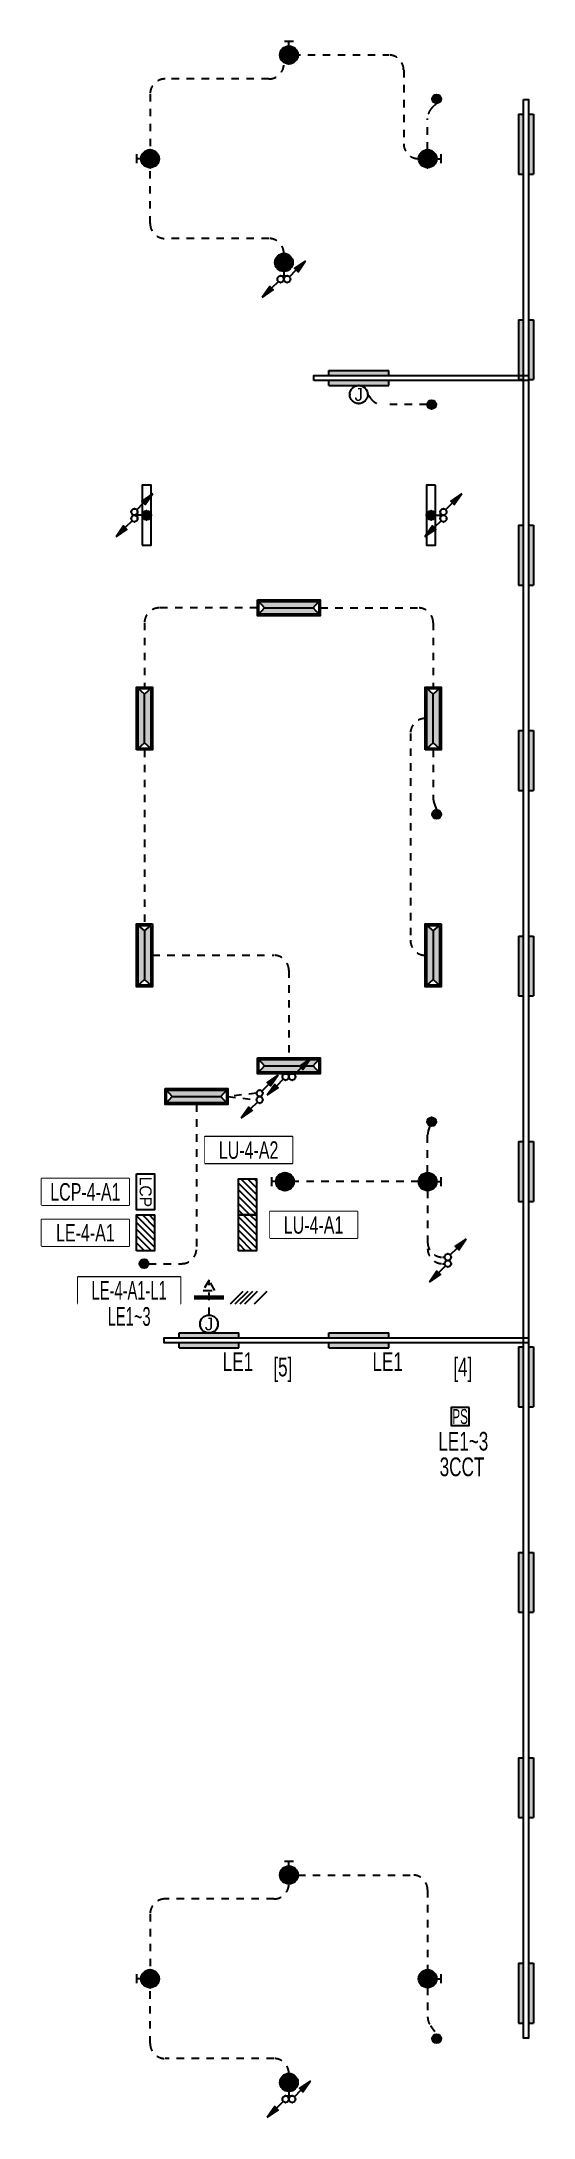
# Model space of a CAD drawing. Header units: millimetres. Extents: x 86947 to 500447, y -530175 to 1059536.
# Drawn here: x 265245 to 275100, y 381117 to 422750 of the extents above; entities that cross this region are included whole.
import ezdxf
from ezdxf.enums import TextEntityAlignment as Align

# ---------------------------------------------------------------- set-up
doc = ezdxf.new("R2010")
doc.units = ezdxf.units.MM
doc.header["$LTSCALE"] = 150
doc.set_wipeout_variables(frame=1)
doc.linetypes.add('D1', pattern=[3, 1, -1, 1])
for name, color, linetype in [('------01 Distribution Panel', 3, 'Continuous'), ('------01 Distribution Panel_UPS_Emgency', 232, 'Continuous'), ('------02 Etc Panel', 3, 'Continuous'), ('------03 Lighting Fixture', 3, 'Continuous'), ('------04 Lighting Switch', 2, 'Continuous'), ('------04 Number of Strands (가닥수)', 1, 'Continuous'), ('-----20 General Symbol', 3, 'Continuous'), ('-----23 Concealed or Exposed Wire', 4, 'D1'), ('-----28 Race Way', 1, 'Continuous'), ('e', 1, 'Continuous')]:
    doc.layers.add(name, color=color, linetype=linetype)
doc.styles.add('ELEC', font='Dotum.ttf')

msp = doc.modelspace()

# ---------------------------------------------------------------- texts
at = {"layer": '------04 Lighting Switch', "style": 'ELEC', "width": 0.7}
for s, p in [('LE1', (269180, 396277)), ('LE1', (272180, 396277)), ('LE1~3', (273694, 394679)), ('3CCT', (273669, 394166)), ('3CCT', (273669, 394166))]:
    msp.add_text(s, height=375, dxfattribs=at).set_placement(p, align=Align.MIDDLE)
at = {"layer": '-----28 Race Way', "style": 'ELEC', "width": 0.7}
for s, p in [('[5]', (270079, 396121)), ('[4]', (273685, 396121))]:
    msp.add_text(s, height=375, dxfattribs=at).set_placement(p, align=Align.MIDDLE)

# ---------------------------------------------------------------- blocks, each defined once
blk = doc.blocks.new('E17')
h = blk.add_hatch(color=256)
h.paths.add_polyline_path([(600, 100), (-600, 100), (-600, 0), (600, 0)])
h.paths.add_polyline_path([(600, -100), (-600, -100), (-600, -200), (600, -200)])
for p, q in [((-600, 100), (600, 100)), ((-600, 100), (-600, 0)), ((600, 100), (600, 0)), ((600, 100), (600, 0)), ((-600, -100), (-600, -200)), ((-600, -200), (600, -200)), ((600, -100), (600, -200))]:
    blk.add_line(p, q)
blk = doc.blocks.new('*U16')
blk.add_lwpolyline([(150, 0), (-150, 0), (-150, -300), (150, -300)], close=True)
at = {"style": 'ELEC', "width": 0.6}
blk.add_text('PS', height=250, dxfattribs=at).set_placement((0, -150), align=Align.MIDDLE)
blk = doc.blocks.new('*U13')
h = blk.add_hatch(color=256)
edge = h.paths.add_edge_path()
edge.add_arc((0, -75), 75, 0, 360)
blk.add_circle((0, -75), 75)
blk = doc.blocks.new('D06')
for p, q in [((-75, 0), (0, 0)), ((0, -75), (0, 75))]:
    blk.add_line(p, q)
at = {"linetype": 'Continuous'}
blk.add_circle((-225, 0), 150, dxfattribs=at)
for p in [(-375, 0), (-225, 150), (-75, 0), (-225, -150)]:
    blk.add_point(p)
blk = doc.blocks.new('E06')
blk.add_hatch(color=256).paths.add_polyline_path([(-75, 0, 1), (-375, 0, 1)])
blk.add_blockref('D06', (0, 0))
blk = doc.blocks.new('벽부 비상등')
h = blk.add_hatch(color=0)
h.dxf.hatch_style = 1
h.paths.add_polyline_path([(0, 488), (-128, 600), (-128, -600), (0, -488)])
h = blk.add_hatch(color=0)
h.dxf.hatch_style = 1
h.paths.add_polyline_path([(128, 600), (0, 488), (0, -488), (128, -600)])
at = {"color": 1}
for p, q in [((-128, 600), (0, 488)), ((0, 488), (128, 600)), ((0, -488), (0, 488)), ((-128, -600), (0, -488)), ((0, -488), (128, -600))]:
    blk.add_line(p, q, dxfattribs=at)
blk.add_lwpolyline([(158, -630), (158, 630), (-158, 630), (-158, -630)], close=True)
blk.add_lwpolyline([(128, -600), (128, 600), (-128, 600), (-128, -600)], close=True, dxfattribs=at)
blk = doc.blocks.new('O07')
blk.add_lwpolyline([(0, -100), (173, 0), (0, 100)], close=True)
blk = doc.blocks.new('O04')
blk.add_circle((0, 0), 150)
for p in [(-150, 0), (0, 150), (150, 0), (0, -150)]:
    blk.add_point(p)
at = {"style": 'ELEC'}
blk.add_text('J', height=214, dxfattribs=at).set_placement((0, 0), align=Align.MIDDLE)
blk = doc.blocks.new('*U47')
at = {"color": 0}
for p, q in [((-306, -106), (-94, 106)), ((-226, -106), (-14, 106)), ((-146, -106), (66, 106)), ((-66, -106), (146, 106)), ((94, -106), (306, 106))]:
    blk.add_line(p, q, dxfattribs=at)
blk = doc.blocks.new('D12')
at = {"linetype": 'Continuous'}
blk.add_lwpolyline([(600, -90), (600, 90), (-600, 90), (-600, -90)], close=True, dxfattribs=at)
blk.add_circle((0, 0), 90, dxfattribs=at)
for p in [(-90, 0), (0, 90), (90, 0), (0, -90)]:
    blk.add_point(p)
blk = doc.blocks.new('E13')
at = {"layer": '------03 Lighting Fixture'}
blk.add_hatch(color=256, dxfattribs=at).paths.add_polyline_path([(-90, 180, 1), (90, 180, 1)])
for p, q in [((90, 0), (-90, 0)), ((0, 90), (0, 0))]:
    blk.add_line(p, q, dxfattribs=at)
blk.add_blockref('D12', (0, 180), dxfattribs=at)
blk = doc.blocks.new('O01')
blk.add_hatch(color=256).paths.add_polyline_path([(-149, -218), (-218, -149), (-368, -368)])
blk.add_line((-46, -46), (-184, -184))
blk.add_lwpolyline([(-368, -368), (-149, -218), (-218, -149), (-368, -368)])
blk.add_circle((0, 0), 65)
for p in [(-65, 0), (-65, 0), (0, 65), (0, 65), (65, 0), (65, 0), (0, -65), (0, -65)]:
    blk.add_point(p)
blk = doc.blocks.new('A02')
h = blk.add_hatch()
h.set_pattern_fill('ANSI31', color=256, scale=25, style=0)
h.set_pattern_definition([(45, (-2000, -19200), (-56.1266, 56.1266), [])])
h.paths.add_polyline_path([(-300, 300), (-300, 0), (300, 0), (300, 300)])
blk.add_lwpolyline([(300, 0), (-300, 0), (-300, 300), (300, 300)], close=True)
blk = doc.blocks.new('A07')
blk.add_lwpolyline([(-300, 0), (-300, 300), (300, 300), (300, 0)], close=True)
at = {"style": 'ELEC'}
blk.add_text('LCP', height=200, dxfattribs=at).set_placement((0, 150), align=Align.MIDDLE)

# ---------------------------------------------------------------- linework, layer by layer
at = {"layer": '------01 Distribution Panel', "color": 1, "elevation": 0}
for points in [[(268516, 400256), (270271, 400256), (270271, 400781), (268516, 400781)], [(269818, 398755), (271573, 398755), (271573, 399280), (269818, 399280)], [(265973, 397444), (268028, 397444), (268028, 397969), (265973, 397969)]]:
    msp.add_lwpolyline(points, close=True, dxfattribs=at)
at = {"layer": '------01 Distribution Panel', "color": 1}
for points in [[(265245, 399417), (267000, 399417), (267000, 399942), (265245, 399942)], [(265245, 398597), (267000, 398597), (267000, 399122), (265245, 399122)]]:
    msp.add_lwpolyline(points, close=True, dxfattribs=at)
at = {"layer": '-----23 Concealed or Exposed Wire'}
for p, q in [((269550, 401657), (268980, 401592)), ((268980, 401592), (269550, 401527)), ((272800, 399885), (270300, 399885)), ((267390, 398240), (268050, 398240))]:
    msp.add_line(p, q, dxfattribs=at)
at = {"layer": '-----23 Concealed or Exposed Wire', "elevation": 0}
for points in [[(270100, 422300, -0.414214), (269800, 422000), (267720, 422000, 0.414214), (267420, 421700), (267420, 420580)], [(270280, 422480), (272200, 422480, -0.414214), (272500, 422180), (272500, 420700, 0.414214), (272800, 420400)], [(272980, 420580), (272980, 421209, -0.203951), (273072, 421425), (273160, 421510)], [(270100, 418500, 0.414214), (269800, 418800), (267720, 418800, -0.414214), (267420, 419100), (267420, 420220)], [(272970, 415470), (272081, 415470, -0.234153), (271842, 415588), (271780, 415670)], [(269570, 411392), (267607, 411392, 0.414214), (267307, 411092), (267307, 409805)], [(270830, 411392), (272792, 411392, -0.414214), (273092, 411092), (273092, 409805)], [(272935, 409175, 0.414214), (272635, 408875), (272635, 404725, 0.414214), (272935, 404425)], [(273092, 408545), (273092, 407578, 0.087527), (273111, 407476), (273160, 407340)], [(267465, 404425), (269900, 404425, -0.414214), (270200, 404125), (270200, 402365)], [(272980, 400065), (272980, 400821, -0.087415), (272995, 400906), (273060, 401085)], [(272980, 399705), (272980, 398540, 0.414214), (273280, 398240), (273320, 398240)], [(272980, 399705), (272980, 398670, 0.414214), (273280, 398370), (273320, 398370)], [(270380, 385980), (272680, 385980, -0.414214), (272980, 385680), (272980, 384080)], [(270200, 385800, -0.414214), (269900, 385500), (267720, 385500, 0.414214), (267420, 385200), (267420, 384080)], [(270200, 382000, 0.414214), (269900, 382300), (267720, 382300, -0.414214), (267420, 382600), (267420, 383720)], [(272980, 383720), (272980, 383136, 0.158092), (273037, 382960), (273160, 382790)]]:
    msp.add_lwpolyline(points, format="xyb", dxfattribs=at)
for points in [[(267307, 408545), (267307, 405055)], [(268600, 397210), (268600, 397910)]]:
    msp.add_lwpolyline(points, dxfattribs=at)
at = {"layer": '-----23 Concealed or Exposed Wire'}
msp.add_arc((268050, 398540), 300, 270, 0, dxfattribs=at)
at = {"layer": '-----28 Race Way', "elevation": 0}
for points in [[(274900, 421590), (275000, 421590), (275000, 382710), (274900, 382710)], [(270700, 415950), (270700, 416050), (275000, 416050), (275000, 415950)], [(275000, 396750), (275000, 396650), (267700, 396650), (267700, 396750)], [(267700, 396650), (267700, 396750), (275000, 396750), (275000, 396650)]]:
    msp.add_lwpolyline(points, close=True, dxfattribs=at)
at = {"layer": 'e', "elevation": 0}
msp.add_lwpolyline([(269800, 397560, 0, 0, 0), (268900, 397560, 90, 90, 0), (268300, 397560, 0, 0, 0)], format="xyseb", dxfattribs=at)

# ---------------------------------------------------------------- block references
at = {"layer": '------01 Distribution Panel', "xscale": 1.2, "yscale": 1.2, "zscale": 1.2, "rotation": 270}
msp.add_blockref('A02', (267150, 398860), dxfattribs=at)
at = {"layer": '------01 Distribution Panel_UPS_Emgency', "xscale": 1.2, "yscale": 1.2, "zscale": 1.2, "rotation": 270}
for p in [(269190, 399580), (269190, 398860)]:
    msp.add_blockref('A02', p, dxfattribs=at)
at = {"layer": '------02 Etc Panel', "xscale": 1.2, "yscale": 1.2, "zscale": 1.2, "rotation": 270}
msp.add_blockref('A07', (267150, 399680), dxfattribs=at)
at = {"layer": '------03 Lighting Fixture', "xscale": 1.2, "yscale": 1.2, "zscale": 1.2}
for p, rotation in [((270200, 422750), 90), ((267150, 420400), 180), ((270100, 418050), 270), ((269850, 399885), 180), ((270200, 386250), 89.99999999999999), ((267150, 383900), 180), ((270200, 381550), 270)]:
    msp.add_blockref('E06', p, dxfattribs=dict(at, rotation=rotation))
at = {"layer": '------03 Lighting Fixture', "color": 3, "xscale": -1}
for p, rotation in [((274900, 420690), 90), ((274900, 416570), 90), ((271600, 415950), 180), ((274900, 412450), 90), ((274900, 408330), 90), ((274900, 404210), 90), ((274900, 400090), 90), ((268600, 396650), 180), ((271600, 396650), 180), ((274900, 395970), 90), ((274900, 391850), 90), ((274900, 387730), 90), ((274900, 383610), 90)]:
    msp.add_blockref('E17', p, dxfattribs=dict(at, rotation=rotation))
at = {"layer": '------03 Lighting Fixture', "xscale": 1.2, "yscale": 1.2, "zscale": 1.2}
for p in [(273250, 420400), (273250, 399885), (273250, 383900)]:
    msp.add_blockref('E06', p, dxfattribs=at)
at = {"layer": '------03 Lighting Fixture'}
for p, rotation in [((267170, 413250), 270), ((273230, 413250), 89.99999999999999)]:
    msp.add_blockref('E13', p, dxfattribs=dict(at, rotation=rotation))
at = {"layer": '------03 Lighting Fixture', "xscale": -1}
for p, rotation in [((270200, 411392), 270), ((267307, 404425), 180), ((273092, 404425), 180), ((270200, 402207), 270), ((268350, 401592), 270)]:
    msp.add_blockref('벽부 비상등', p, dxfattribs=dict(at, rotation=rotation))
for p in [(267307, 409175), (273092, 409175)]:
    msp.add_blockref('벽부 비상등', p, dxfattribs=at)
at = {"layer": '------04 Lighting Switch', "xscale": 1.2, "yscale": 1.2, "zscale": 1.2}
for p, rotation in [((273250, 421600), 270), ((273150, 415470), 270), ((273250, 407250), 270), ((273150, 401085), 270), ((267300, 398150), 180), ((273250, 382700), 270)]:
    msp.add_blockref('*U13', p, dxfattribs=dict(at, rotation=rotation))
msp.add_blockref('*U16', (273630, 395355), dxfattribs=at)
msp.add_blockref('*U16', (273630, 395355), dxfattribs=at)
at = {"layer": '------04 Number of Strands (가닥수)', "xscale": 1.2, "yscale": 1.2, "zscale": 1.2}
msp.add_blockref('*U47', (269398, 397560), dxfattribs=at)
at = {"layer": '-----20 General Symbol'}
for p in [(270035, 417985), (267105, 413185), (273295, 413185), (270135, 401985), (269615, 401527), (269615, 401527), (273385, 398240), (270135, 381485)]:
    msp.add_blockref('O01', p, dxfattribs=at)
at = {"layer": '-----20 General Symbol', "rotation": 180}
for p in [(270165, 417985), (267105, 413315), (273295, 413315), (270265, 401985), (269615, 401657), (273385, 398370), (270265, 381485)]:
    msp.add_blockref('O01', p, dxfattribs=at)
at = {"layer": '-----20 General Symbol', "xscale": 1.2, "yscale": 1.2, "zscale": 1.2}
for p in [(271600, 415670), (268600, 397030)]:
    msp.add_blockref('O04', p, dxfattribs=at)
at = {"layer": '-----23 Concealed or Exposed Wire', "xscale": 1.199999999953434, "yscale": 1.199999999953434, "zscale": 1.199999999953434, "rotation": 90}
msp.add_blockref('O07', (268600, 397702), dxfattribs=at)

msp.set_redraw_order([(e.dxf.handle, doc.entitydb.next_handle()) for e in msp.query("TEXT MTEXT ATTDEF DIMENSION ARC_DIMENSION")])  # texts and dimensions are drawn at this point

# ---------------------------------------------------------------- next in the draw order: wipeouts: each hides what was drawn before it
at = {"color": 1}
for points in [[(268516, 400256), (270271, 400256), (270271, 400781), (268516, 400781)], [(265245, 399417), (267000, 399417), (267000, 399942), (265245, 399942)], [(269818, 398755), (271573, 398755), (271573, 399280), (269818, 399280)], [(265245, 398597), (267000, 398597), (267000, 399122), (265245, 399122)], [(265973, 397444), (268028, 397444), (268028, 397969), (265973, 397969)]]:
    msp.add_wipeout(points, dxfattribs=at)

# ---------------------------------------------------------------- next in the draw order: linework, layer by layer
at = {"layer": '-----23 Concealed or Exposed Wire'}
msp.add_line((268350, 401435), (268350, 398540), dxfattribs=at)

# ---------------------------------------------------------------- next in the draw order: texts
at = {"layer": '------01 Distribution Panel', "style": 'ELEC', "width": 0.7}
for s, p in [('LCP-4-A1', (266123, 399680)), ('LE-4-A1', (266123, 398860))]:
    msp.add_text(s, height=350, dxfattribs=at).set_placement(p, align=Align.MIDDLE_CENTER)
at = {"layer": '------01 Distribution Panel_UPS_Emgency', "style": 'ELEC', "width": 0.7}
for s, p in [('LU-4-A2', (269393, 400518)), ('LU-4-A1', (270695, 399017))]:
    msp.add_text(s, height=350, dxfattribs=at).set_placement(p, align=Align.MIDDLE_CENTER)

# ---------------------------------------------------------------- next in the draw order: wipeouts: each hides what was drawn before it
at = {"color": 1}
msp.add_wipeout([(265973, 396919), (268028, 396919), (268028, 397444), (265973, 397444)], dxfattribs=at)

# ---------------------------------------------------------------- next in the draw order: texts
at = {"style": 'ELEC', "width": 0.6}
for s, p in [('LE-4-A1-L1', (267000, 397707)), ('LE1~3', (267000, 397182))]:
    msp.add_text(s, height=375, dxfattribs=at).set_placement(p, align=Align.MIDDLE_CENTER)

doc.saveas('drawing.dxf')
